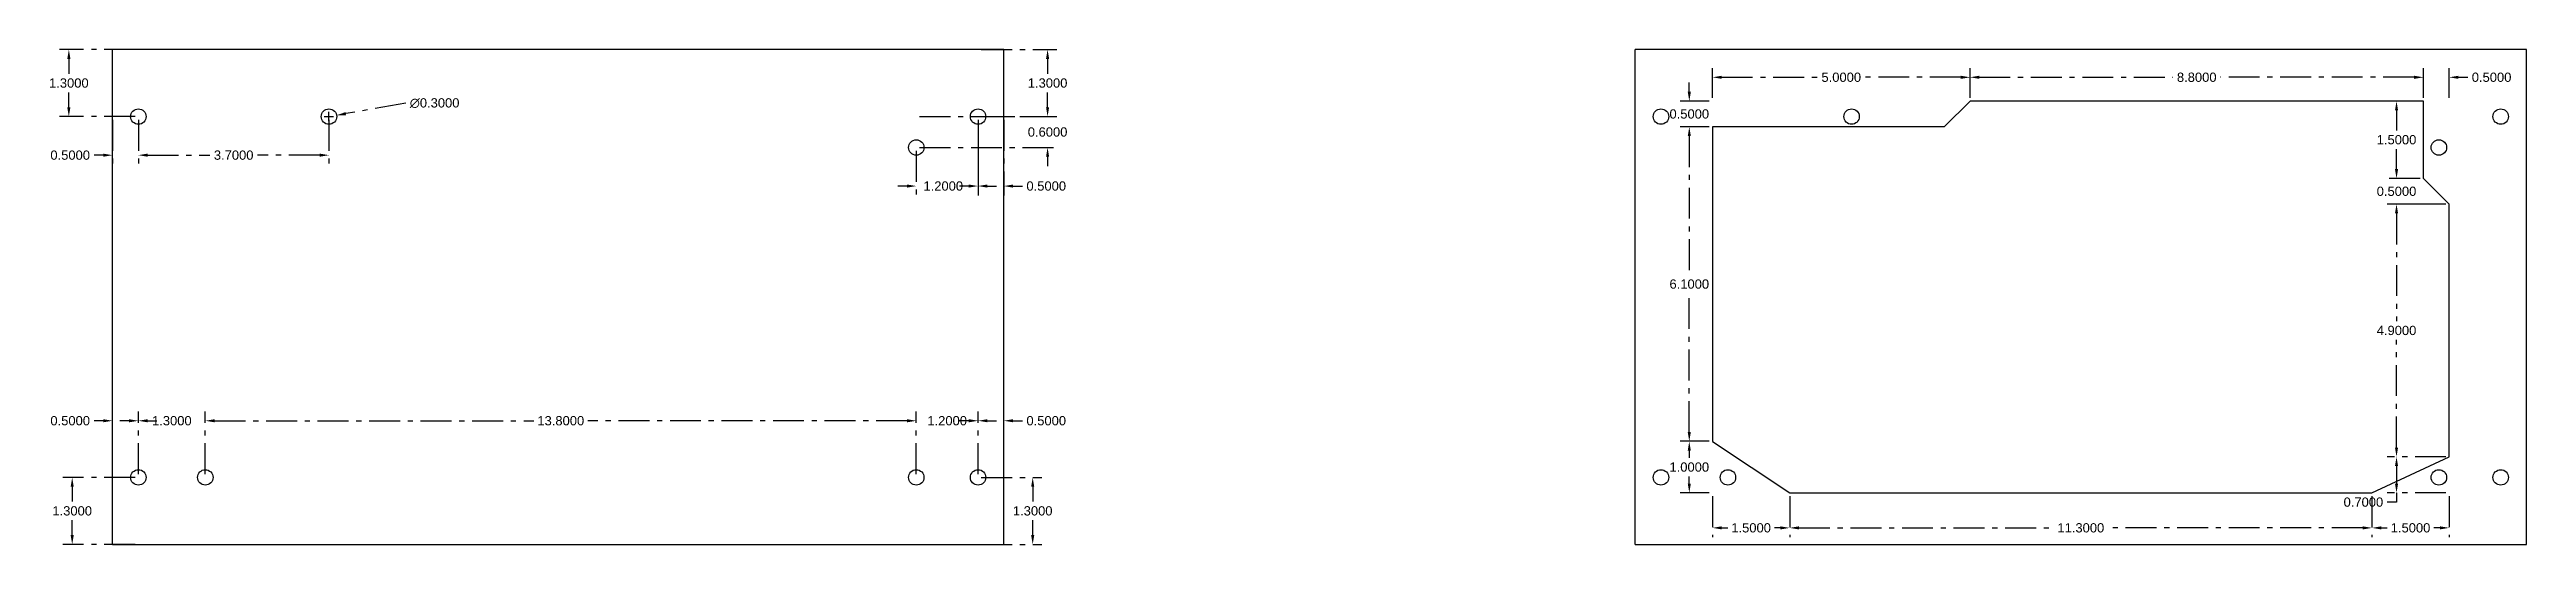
# Model space of a CAD drawing. Header units: millimetres. Extents: x 5 to 122, y 5 to 14.
# Drawn here: x 47.51 to 95.59, y 4.82 to 14.42 of the extents above; entities that cross this region are included whole.
import ezdxf

# ---------------------------------------------------------------- set-up
doc = ezdxf.new("R2010")
doc.units = ezdxf.units.MM
doc.header["$MEASUREMENT"] = 0
doc.linetypes.add('ACAD_ISO10W100', pattern=[18, 12, -3, 0, -3])
doc.layers.add('dim', color=3, linetype='ACAD_ISO10W100')
doc.layers.add('schita', color=2, linetype='Continuous')
doc.styles.get("Standard").update_dxf_attribs({"font": 'arial.ttf'})
doc.dimstyles.get("Standard").update_dxf_attribs({"dimtxt": 0.18, "dimasz": 0.18, "dimexe": 0.18, "dimexo": 0.0625, "dimgap": 0.09, "dimtad": 0, "dimtih": 1, "dimtoh": 1, "dimdec": 4, "dimzin": 0, "dimdsep": 46, "dimtxsty": 'Standard', "dimcen": 0.09, "dimadec": 0, "dimazin": 0, "dimtfac": 1, "dimtdec": 4, "dimtofl": 0, "dimtmove": 0, "dimatfit": 3, "dimfxl": 1, "dimtolj": 1, "dimtzin": 0, "dimarcsym": 0})

msp = doc.modelspace()

# ---------------------------------------------------------------- blocks, each defined once
blk = doc.blocks.new('*D7')
at = {"layer": 'dim', "color": 0, "lineweight": -2, "ltscale": 0.05, "transparency": 16777216}
for p, q in [((48.732, 13.056), (48.732, 12.19)), ((49.232, 13.056), (49.232, 12.19)), ((48.552, 12.37), (48.372, 12.37)), ((49.412, 12.37), (49.592, 12.37))]:
    blk.add_line(p, q, dxfattribs=at)
at = {"layer": 'dim', "color": 0, "ltscale": 0.05, "transparency": 16777216}
for points in [[(48.552, 12.4), (48.552, 12.34), (48.732, 12.37)], [(49.412, 12.4), (49.412, 12.34), (49.232, 12.37)]]:
    blk.add_solid(points, dxfattribs=at)
at = {"layer": 'dim', "color": 0, "ltscale": 0.05, "transparency": 16777216, "insert": (47.909, 12.37), "char_height": 0.18, "attachment_point": 5}
blk.add_mtext('\\A1;0.5000', dxfattribs=at)
blk = doc.blocks.new('*D1')
at = {"layer": 'dim', "color": 0, "lineweight": -2, "ltscale": 0.05, "transparency": 16777216}
for p, q in [((49.17, 14.419), (47.703, 14.419)), ((47.883, 14.239), (47.883, 13.951)), ((47.883, 13.299), (47.883, 13.587)), ((49.17, 13.119), (47.703, 13.119))]:
    blk.add_line(p, q, dxfattribs=at)
at = {"layer": 'dim', "color": 0, "ltscale": 0.05, "transparency": 16777216}
for points in [[(47.853, 14.239), (47.913, 14.239), (47.883, 14.419)], [(47.853, 13.299), (47.913, 13.299), (47.883, 13.119)]]:
    blk.add_solid(points, dxfattribs=at)
at = {"layer": 'dim', "color": 0, "ltscale": 0.05, "transparency": 16777216, "insert": (47.883, 13.769), "char_height": 0.18, "attachment_point": 5}
blk.add_mtext('\\A1;1.3000', dxfattribs=at)
blk = doc.blocks.new('*D8')
at = {"layer": 'dim', "color": 0, "lineweight": -2, "ltscale": 0.05, "transparency": 16777216}
for p, q in [((48.552, 7.218), (48.372, 7.218)), ((48.732, 6.181), (48.732, 7.398)), ((49.232, 6.181), (49.232, 7.398)), ((49.412, 7.218), (49.592, 7.218))]:
    blk.add_line(p, q, dxfattribs=at)
at = {"layer": 'dim', "color": 0, "ltscale": 0.05, "transparency": 16777216}
for points in [[(48.552, 7.248), (48.552, 7.188), (48.732, 7.218)], [(49.412, 7.248), (49.412, 7.188), (49.232, 7.218)]]:
    blk.add_solid(points, dxfattribs=at)
at = {"layer": 'dim', "color": 0, "ltscale": 0.05, "transparency": 16777216, "insert": (47.909, 7.218), "char_height": 0.18, "attachment_point": 5}
blk.add_mtext('\\A1;0.5000', dxfattribs=at)
blk = doc.blocks.new('*D2')
at = {"layer": 'dim', "color": 0, "lineweight": -2, "ltscale": 0.05, "transparency": 16777216}
for p, q in [((49.17, 6.119), (47.768, 6.119)), ((47.948, 5.939), (47.948, 5.651)), ((49.17, 4.819), (47.768, 4.819)), ((47.948, 4.999), (47.948, 5.287))]:
    blk.add_line(p, q, dxfattribs=at)
at = {"layer": 'dim', "color": 0, "ltscale": 0.05, "transparency": 16777216}
for points in [[(47.918, 5.939), (47.978, 5.939), (47.948, 6.119)], [(47.918, 4.999), (47.978, 4.999), (47.948, 4.819)]]:
    blk.add_solid(points, dxfattribs=at)
at = {"layer": 'dim', "color": 0, "ltscale": 0.05, "transparency": 16777216, "insert": (47.948, 5.469), "char_height": 0.18, "attachment_point": 5}
blk.add_mtext('\\A1;1.3000', dxfattribs=at)
blk = doc.blocks.new('*D9')
at = {"layer": 'dim', "color": 0, "lineweight": -2, "ltscale": 0.05, "transparency": 16777216}
for p, q in [((49.052, 7.218), (48.872, 7.218)), ((49.232, 6.181), (49.232, 7.398)), ((50.532, 6.181), (50.532, 7.398)), ((50.712, 7.218), (50.892, 7.218))]:
    blk.add_line(p, q, dxfattribs=at)
at = {"layer": 'dim', "color": 0, "ltscale": 0.05, "transparency": 16777216}
for points in [[(49.052, 7.248), (49.052, 7.188), (49.232, 7.218)], [(50.712, 7.248), (50.712, 7.188), (50.532, 7.218)]]:
    blk.add_solid(points, dxfattribs=at)
at = {"layer": 'dim', "color": 0, "ltscale": 0.05, "transparency": 16777216, "insert": (49.882, 7.218), "char_height": 0.18, "attachment_point": 5}
blk.add_mtext('\\A1;1.3000', dxfattribs=at)
blk = doc.blocks.new('*D10')
at = {"layer": 'dim', "color": 0, "lineweight": -2, "ltscale": 0.05, "transparency": 16777216}
for p, q in [((49.232, 13.056), (49.232, 12.19)), ((52.932, 13.056), (52.932, 12.19)), ((49.412, 12.37), (50.619, 12.37)), ((52.752, 12.37), (51.545, 12.37))]:
    blk.add_line(p, q, dxfattribs=at)
at = {"layer": 'dim', "color": 0, "ltscale": 0.05, "transparency": 16777216}
for points in [[(49.412, 12.4), (49.412, 12.34), (49.232, 12.37)], [(52.752, 12.4), (52.752, 12.34), (52.932, 12.37)]]:
    blk.add_solid(points, dxfattribs=at)
at = {"layer": 'dim', "color": 0, "ltscale": 0.05, "transparency": 16777216, "insert": (51.082, 12.37), "char_height": 0.18, "attachment_point": 5}
blk.add_mtext('\\A1;3.7000', dxfattribs=at)
blk = doc.blocks.new('*D11')
at = {"layer": 'dim', "color": 0, "lineweight": -2, "ltscale": 0.05, "transparency": 16777216}
for p, q in [((65.532, 13.056), (65.532, 11.591)), ((66.032, 13.056), (66.032, 11.591)), ((65.352, 11.771), (65.172, 11.771)), ((66.212, 11.771), (66.392, 11.771))]:
    blk.add_line(p, q, dxfattribs=at)
at = {"layer": 'dim', "color": 0, "ltscale": 0.05, "transparency": 16777216}
for points in [[(65.352, 11.801), (65.352, 11.741), (65.532, 11.771)], [(66.212, 11.801), (66.212, 11.741), (66.032, 11.771)]]:
    blk.add_solid(points, dxfattribs=at)
at = {"layer": 'dim', "color": 0, "ltscale": 0.05, "transparency": 16777216, "insert": (66.855, 11.771), "char_height": 0.18, "attachment_point": 5}
blk.add_mtext('\\A1;0.5000', dxfattribs=at)
blk = doc.blocks.new('*D3')
at = {"layer": 'dim', "color": 0, "lineweight": -2, "ltscale": 0.05, "transparency": 16777216}
for p, q in [((65.595, 14.419), (67.061, 14.419)), ((66.881, 14.239), (66.881, 13.951)), ((66.881, 13.299), (66.881, 13.587)), ((65.595, 13.119), (67.061, 13.119))]:
    blk.add_line(p, q, dxfattribs=at)
at = {"layer": 'dim', "color": 0, "ltscale": 0.05, "transparency": 16777216}
for points in [[(66.851, 14.239), (66.911, 14.239), (66.881, 14.419)], [(66.851, 13.299), (66.911, 13.299), (66.881, 13.119)]]:
    blk.add_solid(points, dxfattribs=at)
at = {"layer": 'dim', "color": 0, "ltscale": 0.05, "transparency": 16777216, "insert": (66.881, 13.769), "char_height": 0.18, "attachment_point": 5}
blk.add_mtext('\\A1;1.3000', dxfattribs=at)
blk = doc.blocks.new('*D12')
at = {"layer": 'dim', "color": 0, "lineweight": -2, "ltscale": 0.05, "transparency": 16777216}
for p, q in [((64.332, 12.456), (64.332, 11.591)), ((65.532, 12.456), (65.532, 11.591)), ((64.152, 11.771), (63.972, 11.771)), ((65.712, 11.771), (65.892, 11.771))]:
    blk.add_line(p, q, dxfattribs=at)
at = {"layer": 'dim', "color": 0, "ltscale": 0.05, "transparency": 16777216}
for points in [[(64.152, 11.801), (64.152, 11.741), (64.332, 11.771)], [(65.712, 11.801), (65.712, 11.741), (65.532, 11.771)]]:
    blk.add_solid(points, dxfattribs=at)
at = {"layer": 'dim', "color": 0, "ltscale": 0.05, "transparency": 16777216, "insert": (64.856, 11.771), "char_height": 0.18, "attachment_point": 5}
blk.add_mtext('\\A1;1.2000', dxfattribs=at)
blk = doc.blocks.new('*D4')
at = {"layer": 'dim', "color": 0, "lineweight": -2, "ltscale": 0.05, "transparency": 16777216}
for p, q in [((66.881, 13.299), (66.881, 13.479)), ((64.395, 13.119), (67.061, 13.119)), ((64.395, 12.519), (67.061, 12.519)), ((66.881, 12.339), (66.881, 12.159))]:
    blk.add_line(p, q, dxfattribs=at)
at = {"layer": 'dim', "color": 0, "ltscale": 0.05, "transparency": 16777216}
for points in [[(66.851, 13.299), (66.911, 13.299), (66.881, 13.119)], [(66.851, 12.339), (66.911, 12.339), (66.881, 12.519)]]:
    blk.add_solid(points, dxfattribs=at)
at = {"layer": 'dim', "color": 0, "ltscale": 0.05, "transparency": 16777216, "insert": (66.881, 12.819), "char_height": 0.18, "attachment_point": 5}
blk.add_mtext('\\A1;0.6000', dxfattribs=at)
blk = doc.blocks.new('*D13')
at = {"layer": 'dim', "color": 0, "lineweight": -2, "ltscale": 0.05, "transparency": 16777216}
for p, q in [((65.595, 6.119), (66.772, 6.119)), ((66.592, 5.939), (66.592, 5.651)), ((65.595, 4.819), (66.772, 4.819)), ((66.592, 4.999), (66.592, 5.287))]:
    blk.add_line(p, q, dxfattribs=at)
at = {"layer": 'dim', "color": 0, "ltscale": 0.05, "transparency": 16777216}
for points in [[(66.562, 5.939), (66.622, 5.939), (66.592, 6.119)], [(66.562, 4.999), (66.622, 4.999), (66.592, 4.819)]]:
    blk.add_solid(points, dxfattribs=at)
at = {"layer": 'dim', "color": 0, "ltscale": 0.05, "transparency": 16777216, "insert": (66.592, 5.469), "char_height": 0.18, "attachment_point": 5}
blk.add_mtext('\\A1;1.3000', dxfattribs=at)
blk = doc.blocks.new('*D14')
at = {"layer": 'dim', "color": 0, "lineweight": -2, "ltscale": 0.05, "transparency": 16777216}
for p, q in [((64.152, 7.218), (63.972, 7.218)), ((64.332, 6.181), (64.332, 7.398)), ((65.532, 6.181), (65.532, 7.398)), ((65.712, 7.218), (65.892, 7.218))]:
    blk.add_line(p, q, dxfattribs=at)
at = {"layer": 'dim', "color": 0, "ltscale": 0.05, "transparency": 16777216}
for points in [[(64.152, 7.248), (64.152, 7.188), (64.332, 7.218)], [(65.712, 7.248), (65.712, 7.188), (65.532, 7.218)]]:
    blk.add_solid(points, dxfattribs=at)
at = {"layer": 'dim', "color": 0, "ltscale": 0.05, "transparency": 16777216, "insert": (64.932, 7.218), "char_height": 0.18, "attachment_point": 5}
blk.add_mtext('\\A1;1.2000', dxfattribs=at)
blk = doc.blocks.new('*D5')
at = {"layer": 'dim', "color": 0, "lineweight": -2, "ltscale": 0.05, "transparency": 16777216}
for p, q in [((65.352, 7.218), (65.172, 7.218)), ((65.532, 6.181), (65.532, 7.398)), ((66.032, 6.181), (66.032, 7.398)), ((66.212, 7.218), (66.392, 7.218))]:
    blk.add_line(p, q, dxfattribs=at)
at = {"layer": 'dim', "color": 0, "ltscale": 0.05, "transparency": 16777216}
for points in [[(65.352, 7.248), (65.352, 7.188), (65.532, 7.218)], [(66.212, 7.248), (66.212, 7.188), (66.032, 7.218)]]:
    blk.add_solid(points, dxfattribs=at)
at = {"layer": 'dim', "color": 0, "ltscale": 0.05, "transparency": 16777216, "insert": (66.855, 7.218), "char_height": 0.18, "attachment_point": 5}
blk.add_mtext('\\A1;0.5000', dxfattribs=at)
blk = doc.blocks.new('*D6')
at = {"layer": 'dim', "color": 0, "lineweight": -2, "ltscale": 0.05, "transparency": 16777216}
for p, q in [((50.532, 6.181), (50.532, 7.398)), ((50.712, 7.218), (56.907, 7.218)), ((64.152, 7.218), (57.957, 7.218)), ((64.332, 6.181), (64.332, 7.398))]:
    blk.add_line(p, q, dxfattribs=at)
at = {"layer": 'dim', "color": 0, "ltscale": 0.05, "transparency": 16777216}
for points in [[(50.712, 7.248), (50.712, 7.188), (50.532, 7.218)], [(64.152, 7.248), (64.152, 7.188), (64.332, 7.218)]]:
    blk.add_solid(points, dxfattribs=at)
at = {"layer": 'dim', "color": 0, "ltscale": 0.05, "transparency": 16777216, "insert": (57.432, 7.218), "char_height": 0.18, "attachment_point": 5}
blk.add_mtext('\\A1;13.8000', dxfattribs=at)
blk = doc.blocks.new('*D15')
at = {"layer": 'dim', "color": 0, "lineweight": -2, "ltscale": 0.05, "transparency": 16777216}
for p, q in [((52.842, 13.119), (53.022, 13.119)), ((52.932, 13.029), (52.932, 13.209)), ((54.421, 13.379), (53.257, 13.176))]:
    blk.add_line(p, q, dxfattribs=at)
at = {"layer": 'dim', "color": 0, "ltscale": 0.05, "transparency": 16777216}
blk.add_solid([(53.252, 13.205), (53.262, 13.146), (53.08, 13.145)], dxfattribs=at)
at = {"layer": 'dim', "color": 0, "ltscale": 0.05, "transparency": 16777216, "insert": (54.983, 13.379), "char_height": 0.18, "attachment_point": 5}
blk.add_mtext('\\A1;∅0.3000', dxfattribs=at)
blk = doc.blocks.new('*D22')
at = {"layer": 'dim', "color": 0, "lineweight": -2, "ltscale": 0.05, "transparency": 16777216}
for p, q in [((79.725, 12.919), (79.157, 12.919)), ((79.337, 12.739), (79.337, 10.051)), ((79.337, 6.999), (79.337, 9.687)), ((79.725, 6.819), (79.157, 6.819))]:
    blk.add_line(p, q, dxfattribs=at)
at = {"layer": 'dim', "color": 0, "ltscale": 0.05, "transparency": 16777216}
for points in [[(79.307, 12.739), (79.367, 12.739), (79.337, 12.919)], [(79.307, 6.999), (79.367, 6.999), (79.337, 6.819)]]:
    blk.add_solid(points, dxfattribs=at)
at = {"layer": 'dim', "color": 0, "ltscale": 0.05, "transparency": 16777216, "insert": (79.337, 9.869), "char_height": 0.18, "attachment_point": 5}
blk.add_mtext('\\A1;6.1000', dxfattribs=at)
blk = doc.blocks.new('*D23')
at = {"layer": 'dim', "color": 0, "lineweight": -2, "ltscale": 0.05, "transparency": 16777216}
for p, q in [((79.725, 6.819), (79.157, 6.819)), ((79.337, 6.639), (79.337, 6.501)), ((79.725, 5.819), (79.157, 5.819)), ((79.337, 5.999), (79.337, 6.137))]:
    blk.add_line(p, q, dxfattribs=at)
at = {"layer": 'dim', "color": 0, "ltscale": 0.05, "transparency": 16777216}
for points in [[(79.307, 6.639), (79.367, 6.639), (79.337, 6.819)], [(79.307, 5.999), (79.367, 5.999), (79.337, 5.819)]]:
    blk.add_solid(points, dxfattribs=at)
at = {"layer": 'dim', "color": 0, "ltscale": 0.05, "transparency": 16777216, "insert": (79.337, 6.319), "char_height": 0.18, "attachment_point": 5}
blk.add_mtext('\\A1;1.0000', dxfattribs=at)
blk = doc.blocks.new('*D24')
at = {"layer": 'dim', "color": 0, "lineweight": -2, "ltscale": 0.05, "transparency": 16777216}
for p, q in [((81.287, 5.756), (81.287, 4.96)), ((92.587, 5.756), (92.587, 4.96)), ((81.467, 5.14), (86.412, 5.14)), ((92.407, 5.14), (87.462, 5.14))]:
    blk.add_line(p, q, dxfattribs=at)
at = {"layer": 'dim', "color": 0, "ltscale": 0.05, "transparency": 16777216}
for points in [[(81.467, 5.17), (81.467, 5.11), (81.287, 5.14)], [(92.407, 5.17), (92.407, 5.11), (92.587, 5.14)]]:
    blk.add_solid(points, dxfattribs=at)
at = {"layer": 'dim', "color": 0, "ltscale": 0.05, "transparency": 16777216, "insert": (86.937, 5.14), "char_height": 0.18, "attachment_point": 5}
blk.add_mtext('\\A1;11.3000', dxfattribs=at)
blk = doc.blocks.new('*D16')
at = {"layer": 'dim', "color": 0, "lineweight": -2, "ltscale": 0.05, "transparency": 16777216}
for p, q in [((79.337, 13.599), (79.337, 13.779)), ((79.725, 13.419), (79.157, 13.419)), ((79.725, 12.919), (79.157, 12.919)), ((79.337, 12.739), (79.337, 12.559))]:
    blk.add_line(p, q, dxfattribs=at)
at = {"layer": 'dim', "color": 0, "ltscale": 0.05, "transparency": 16777216}
for points in [[(79.307, 13.599), (79.367, 13.599), (79.337, 13.419)], [(79.307, 12.739), (79.367, 12.739), (79.337, 12.919)]]:
    blk.add_solid(points, dxfattribs=at)
at = {"layer": 'dim', "color": 0, "ltscale": 0.05, "transparency": 16777216, "insert": (79.337, 13.169), "char_height": 0.18, "attachment_point": 5}
blk.add_mtext('\\A1;0.5000', dxfattribs=at)
blk = doc.blocks.new('*D17')
at = {"layer": 'dim', "color": 0, "lineweight": -2, "ltscale": 0.05, "transparency": 16777216}
for p, q in [((79.787, 5.756), (79.787, 4.96)), ((81.287, 5.756), (81.287, 4.96)), ((79.967, 5.14), (80.082, 5.14)), ((81.107, 5.14), (80.992, 5.14))]:
    blk.add_line(p, q, dxfattribs=at)
at = {"layer": 'dim', "color": 0, "ltscale": 0.05, "transparency": 16777216}
for points in [[(79.967, 5.17), (79.967, 5.11), (79.787, 5.14)], [(81.107, 5.17), (81.107, 5.11), (81.287, 5.14)]]:
    blk.add_solid(points, dxfattribs=at)
at = {"layer": 'dim', "color": 0, "ltscale": 0.05, "transparency": 16777216, "insert": (80.537, 5.14), "char_height": 0.18, "attachment_point": 5}
blk.add_mtext('\\A1;1.5000', dxfattribs=at)
blk = doc.blocks.new('*D18')
at = {"layer": 'dim', "color": 0, "lineweight": -2, "ltscale": 0.05, "transparency": 16777216}
for p, q in [((92.587, 5.756), (92.587, 4.96)), ((94.087, 5.756), (94.087, 4.96)), ((92.767, 5.14), (92.882, 5.14)), ((93.907, 5.14), (93.792, 5.14))]:
    blk.add_line(p, q, dxfattribs=at)
at = {"layer": 'dim', "color": 0, "ltscale": 0.05, "transparency": 16777216}
for points in [[(92.767, 5.17), (92.767, 5.11), (92.587, 5.14)], [(93.907, 5.17), (93.907, 5.11), (94.087, 5.14)]]:
    blk.add_solid(points, dxfattribs=at)
at = {"layer": 'dim', "color": 0, "ltscale": 0.05, "transparency": 16777216, "insert": (93.337, 5.14), "char_height": 0.18, "attachment_point": 5}
blk.add_mtext('\\A1;1.5000', dxfattribs=at)
blk = doc.blocks.new('*D25')
at = {"layer": 'dim', "color": 0, "lineweight": -2, "ltscale": 0.05, "transparency": 16777216}
for p, q in [((93.587, 13.481), (93.587, 14.061)), ((94.087, 13.481), (94.087, 14.061)), ((93.407, 13.881), (93.227, 13.881)), ((94.267, 13.881), (94.447, 13.881))]:
    blk.add_line(p, q, dxfattribs=at)
at = {"layer": 'dim', "color": 0, "ltscale": 0.05, "transparency": 16777216}
for points in [[(93.407, 13.911), (93.407, 13.851), (93.587, 13.881)], [(94.267, 13.911), (94.267, 13.851), (94.087, 13.881)]]:
    blk.add_solid(points, dxfattribs=at)
at = {"layer": 'dim', "color": 0, "ltscale": 0.05, "transparency": 16777216, "insert": (94.91, 13.881), "char_height": 0.18, "attachment_point": 5}
blk.add_mtext('\\A1;0.5000', dxfattribs=at)
blk = doc.blocks.new('*D26')
at = {"layer": 'dim', "color": 0, "lineweight": -2, "ltscale": 0.05, "transparency": 16777216}
for p, q in [((84.787, 13.481), (84.787, 14.061)), ((93.587, 13.481), (93.587, 14.061)), ((84.967, 13.881), (88.724, 13.881)), ((93.407, 13.881), (89.651, 13.881))]:
    blk.add_line(p, q, dxfattribs=at)
at = {"layer": 'dim', "color": 0, "ltscale": 0.05, "transparency": 16777216}
for points in [[(84.967, 13.911), (84.967, 13.851), (84.787, 13.881)], [(93.407, 13.911), (93.407, 13.851), (93.587, 13.881)]]:
    blk.add_solid(points, dxfattribs=at)
at = {"layer": 'dim', "color": 0, "ltscale": 0.05, "transparency": 16777216, "insert": (89.187, 13.881), "char_height": 0.18, "attachment_point": 5}
blk.add_mtext('\\A1;8.8000', dxfattribs=at)
blk = doc.blocks.new('*D19')
at = {"layer": 'dim', "color": 0, "lineweight": -2, "ltscale": 0.05, "transparency": 16777216}
for p, q in [((79.787, 13.481), (79.787, 14.061)), ((84.787, 13.481), (84.787, 14.061)), ((79.967, 13.881), (81.824, 13.881)), ((84.607, 13.881), (82.75, 13.881))]:
    blk.add_line(p, q, dxfattribs=at)
at = {"layer": 'dim', "color": 0, "ltscale": 0.05, "transparency": 16777216}
for points in [[(79.967, 13.911), (79.967, 13.851), (79.787, 13.881)], [(84.607, 13.911), (84.607, 13.851), (84.787, 13.881)]]:
    blk.add_solid(points, dxfattribs=at)
at = {"layer": 'dim', "color": 0, "ltscale": 0.05, "transparency": 16777216, "insert": (82.287, 13.881), "char_height": 0.18, "attachment_point": 5}
blk.add_mtext('\\A1;5.0000', dxfattribs=at)
blk = doc.blocks.new('*D27')
at = {"layer": 'dim', "color": 0, "lineweight": -2, "ltscale": 0.05, "transparency": 16777216}
for p, q in [((93.525, 13.419), (92.885, 13.419)), ((93.065, 13.239), (93.065, 12.851)), ((93.065, 12.099), (93.065, 12.487)), ((93.525, 11.919), (92.885, 11.919))]:
    blk.add_line(p, q, dxfattribs=at)
at = {"layer": 'dim', "color": 0, "ltscale": 0.05, "transparency": 16777216}
for points in [[(93.035, 13.239), (93.095, 13.239), (93.065, 13.419)], [(93.035, 12.099), (93.095, 12.099), (93.065, 11.919)]]:
    blk.add_solid(points, dxfattribs=at)
at = {"layer": 'dim', "color": 0, "ltscale": 0.05, "transparency": 16777216, "insert": (93.065, 12.669), "char_height": 0.18, "attachment_point": 5}
blk.add_mtext('\\A1;1.5000', dxfattribs=at)
blk = doc.blocks.new('*D20')
at = {"layer": 'dim', "color": 0, "lineweight": -2, "ltscale": 0.05, "transparency": 16777216}
for p, q in [((93.065, 12.099), (93.065, 12.279)), ((93.525, 11.919), (92.885, 11.919)), ((93.525, 11.419), (92.885, 11.419)), ((93.065, 11.239), (93.065, 11.059))]:
    blk.add_line(p, q, dxfattribs=at)
at = {"layer": 'dim', "color": 0, "ltscale": 0.05, "transparency": 16777216}
for points in [[(93.035, 12.099), (93.095, 12.099), (93.065, 11.919)], [(93.035, 11.239), (93.095, 11.239), (93.065, 11.419)]]:
    blk.add_solid(points, dxfattribs=at)
at = {"layer": 'dim', "color": 0, "ltscale": 0.05, "transparency": 16777216, "insert": (93.065, 11.669), "char_height": 0.18, "attachment_point": 5}
blk.add_mtext('\\A1;0.5000', dxfattribs=at)
blk = doc.blocks.new('*D28')
at = {"layer": 'dim', "color": 0, "lineweight": -2, "ltscale": 0.05, "transparency": 16777216}
for p, q in [((94.025, 11.419), (92.885, 11.419)), ((93.065, 11.239), (93.065, 9.151)), ((93.065, 6.699), (93.065, 8.787)), ((94.025, 6.519), (92.885, 6.519))]:
    blk.add_line(p, q, dxfattribs=at)
at = {"layer": 'dim', "color": 0, "ltscale": 0.05, "transparency": 16777216}
for points in [[(93.035, 11.239), (93.095, 11.239), (93.065, 11.419)], [(93.035, 6.699), (93.095, 6.699), (93.065, 6.519)]]:
    blk.add_solid(points, dxfattribs=at)
at = {"layer": 'dim', "color": 0, "ltscale": 0.05, "transparency": 16777216, "insert": (93.065, 8.969), "char_height": 0.18, "attachment_point": 5}
blk.add_mtext('\\A1;4.9000', dxfattribs=at)
blk = doc.blocks.new('*D21')
at = {"layer": 'dim', "color": 0, "lineweight": -2, "ltscale": 0.05, "transparency": 16777216}
for p, q in [((94.025, 6.519), (92.885, 6.519)), ((93.065, 6.339), (93.065, 5.999)), ((94.025, 5.819), (92.885, 5.819)), ((93.065, 5.819), (93.065, 5.639)), ((93.065, 5.639), (92.885, 5.639))]:
    blk.add_line(p, q, dxfattribs=at)
at = {"layer": 'dim', "color": 0, "ltscale": 0.05, "transparency": 16777216}
for points in [[(93.035, 6.339), (93.095, 6.339), (93.065, 6.519)], [(93.035, 5.999), (93.095, 5.999), (93.065, 5.819)]]:
    blk.add_solid(points, dxfattribs=at)
at = {"layer": 'dim', "color": 0, "ltscale": 0.05, "transparency": 16777216, "insert": (92.422, 5.639), "char_height": 0.18, "attachment_point": 5}
blk.add_mtext('\\A1;0.7000', dxfattribs=at)

# ---------------------------------------------------------------- dimensions: what is measured, and where the dimension line sits
at = {"layer": 'dim', "ltscale": 0.05}
for base, p1, p2, picture, middle in [((47.8831, 14.4189), (49.23217, 13.1189), (49.23217, 14.4189), '*D1', (47.8831, 13.7689)), ((66.88077, 14.4189), (65.53217, 13.1189), (65.53217, 14.4189), '*D3', (66.88077, 13.7689)), ((79.33708, 13.4189), (79.78715, 12.9189), (79.78715, 13.4189), '*D16', (79.33708, 13.1689)), ((93.06497, 11.9189), (93.58715, 13.4189), (93.58715, 11.9189), '*D27', (93.06497, 12.6689)), ((93.06497, 11.4189), (93.58715, 11.9189), (93.58715, 11.4189), '*D20', (93.06497, 11.6689)), ((93.06497, 6.5189), (94.08715, 11.4189), (94.08715, 6.5189), '*D28', (93.06497, 8.9689)), ((93.06497, 5.8189), (94.08715, 6.5189), (94.08715, 5.8189), '*D21', (92.42165, 5.6389)), ((47.94847, 4.8189), (49.23217, 6.1189), (49.23217, 4.8189), '*D2', (47.94847, 5.4689)), ((66.59174, 4.8189), (65.53217, 6.1189), (65.53217, 4.8189), '*D13', (66.59174, 5.4689))]:
    dim = msp.add_linear_dim(base=base, p1=p1, p2=p2, angle=90, dimstyle='Standard', dxfattribs=at)
    dim.commit()
    dim.dimension.update_dxf_attribs({"geometry": picture, "text_midpoint": middle})
for base, p1, p2, picture, middle in [((79.78715, 13.8807), (84.78715, 13.4189), (79.78715, 13.4189), '*D19', (82.28715, 13.8807)), ((84.78715, 13.8807), (93.58715, 13.4189), (84.78715, 13.4189), '*D26', (89.18715, 13.8807)), ((48.73217, 12.37041), (49.23217, 13.1189), (48.73217, 13.1189), '*D7', (47.90885, 12.37041)), ((52.93217, 12.37041), (49.23217, 13.1189), (52.93217, 13.1189), '*D10', (51.08217, 12.37041)), ((66.03217, 11.77133), (65.53217, 13.1189), (66.03217, 13.1189), '*D11', (66.85549, 11.77133)), ((50.53217, 7.21828), (49.23217, 6.1189), (50.53217, 6.1189), '*D9', (49.88217, 7.21828)), ((64.33217, 7.21828), (50.53217, 6.1189), (64.33217, 6.1189), '*D6', (57.43217, 7.21828)), ((64.33217, 7.21828), (65.53217, 6.1189), (64.33217, 6.1189), '*D14', (64.93217, 7.21828)), ((79.78715, 5.14045), (81.28715, 5.8189), (79.78715, 5.8189), '*D17', (80.53715, 5.14045)), ((92.58715, 5.14045), (81.28715, 5.8189), (92.58715, 5.8189), '*D24', (86.93715, 5.14045)), ((94.08715, 5.14045), (92.58715, 5.8189), (94.08715, 5.8189), '*D18', (93.33715, 5.14045))]:
    dim = msp.add_linear_dim(base=base, p1=p1, p2=p2, dimstyle='Standard', dxfattribs=at)
    dim.commit()
    dim.dimension.update_dxf_attribs({"geometry": picture, "text_midpoint": middle})
for base, p1, p2, picture, middle in [((94.08715, 13.8807), (93.58715, 13.4189), (94.08715, 13.4189), '*D25', (94.91047, 13.8807)), ((65.53217, 11.77133), (64.33217, 12.5189), (65.53217, 12.5189), '*D12', (64.85612, 11.77133)), ((48.73217, 7.21828), (49.23217, 6.1189), (48.73217, 6.1189), '*D8', (47.90885, 7.21828)), ((66.03217, 7.21828), (65.53217, 6.1189), (66.03217, 6.1189), '*D5', (66.85549, 7.21828))]:
    dim = msp.add_linear_dim(base=base, p1=p1, p2=p2, dimstyle='Standard', dxfattribs=at)
    dim.commit()
    dim.dimension.update_dxf_attribs({"geometry": picture, "text_midpoint": middle, "dimtype": 160})
dim = msp.add_diameter_dim_2p(p1=(52.7844, 13.0931), p2=(53.07993, 13.14469), dimstyle='Standard', dxfattribs=at)
dim.commit()
dim.dimension.update_dxf_attribs({"geometry": '*D15', "text_midpoint": (54.42133, 13.37888), "dimtype": 163})
for base, p1, p2, picture, middle in [((66.88077, 13.1189), (64.33217, 12.5189), (64.33217, 13.1189), '*D4', (66.88077, 12.8189)), ((79.33708, 6.8189), (79.78715, 12.9189), (79.78715, 6.8189), '*D22', (79.33708, 9.8689)), ((79.33708, 5.8189), (79.78715, 6.8189), (79.78715, 5.8189), '*D23', (79.33708, 6.3189))]:
    dim = msp.add_linear_dim(base=base, p1=p1, p2=p2, angle=90, dimstyle='Standard', dxfattribs=at)
    dim.commit()
    dim.dimension.update_dxf_attribs({"geometry": picture, "text_midpoint": middle, "dimtype": 160})

# ---------------------------------------------------------------- linework, layer by layer
at = {"layer": 'schita', "ltscale": 0.05}
for p, q in [((66.03217, 14.4189), (48.73217, 14.4189)), ((48.73217, 4.8189), (48.73217, 14.4189)), ((66.03217, 4.8189), (66.03217, 14.4189)), ((95.58715, 14.4189), (78.28715, 14.4189)), ((78.28715, 4.8189), (78.28715, 14.4189)), ((95.58715, 4.8189), (95.58715, 14.4189)), ((48.73217, 4.8189), (66.03217, 4.8189)), ((78.28715, 4.8189), (95.58715, 4.8189))]:
    msp.add_line(p, q, dxfattribs=at)
msp.add_lwpolyline([(93.58715, 11.9189), (93.58715, 11.95741), (93.58715, 13.4189), (84.78715, 13.4189), (84.28715, 12.9189), (79.78715, 12.9189), (79.78715, 9.6189), (79.78715, 6.8189), (81.28715, 5.8189), (92.58715, 5.8189), (94.08715, 6.5189), (94.08715, 11.09139), (94.08715, 11.4189)], close=True, dxfattribs=at)
for centre in [(49.23217, 13.1189), (52.93217, 13.1189), (65.53217, 13.1189), (78.78715, 13.1189), (82.48715, 13.1189), (95.08715, 13.1189), (64.33217, 12.5189), (93.88715, 12.5189), (49.23217, 6.1189), (50.53217, 6.1189), (64.33217, 6.1189), (65.53217, 6.1189), (78.78715, 6.1189), (80.08715, 6.1189), (93.88715, 6.1189), (95.08715, 6.1189)]:
    msp.add_circle(centre, 0.15, dxfattribs=at)

msp.set_redraw_order([(e.dxf.handle, doc.entitydb.next_handle()) for e in msp.query("TEXT MTEXT ATTDEF DIMENSION ARC_DIMENSION")])  # texts and dimensions are drawn at this point

doc.saveas('drawing.dxf')
